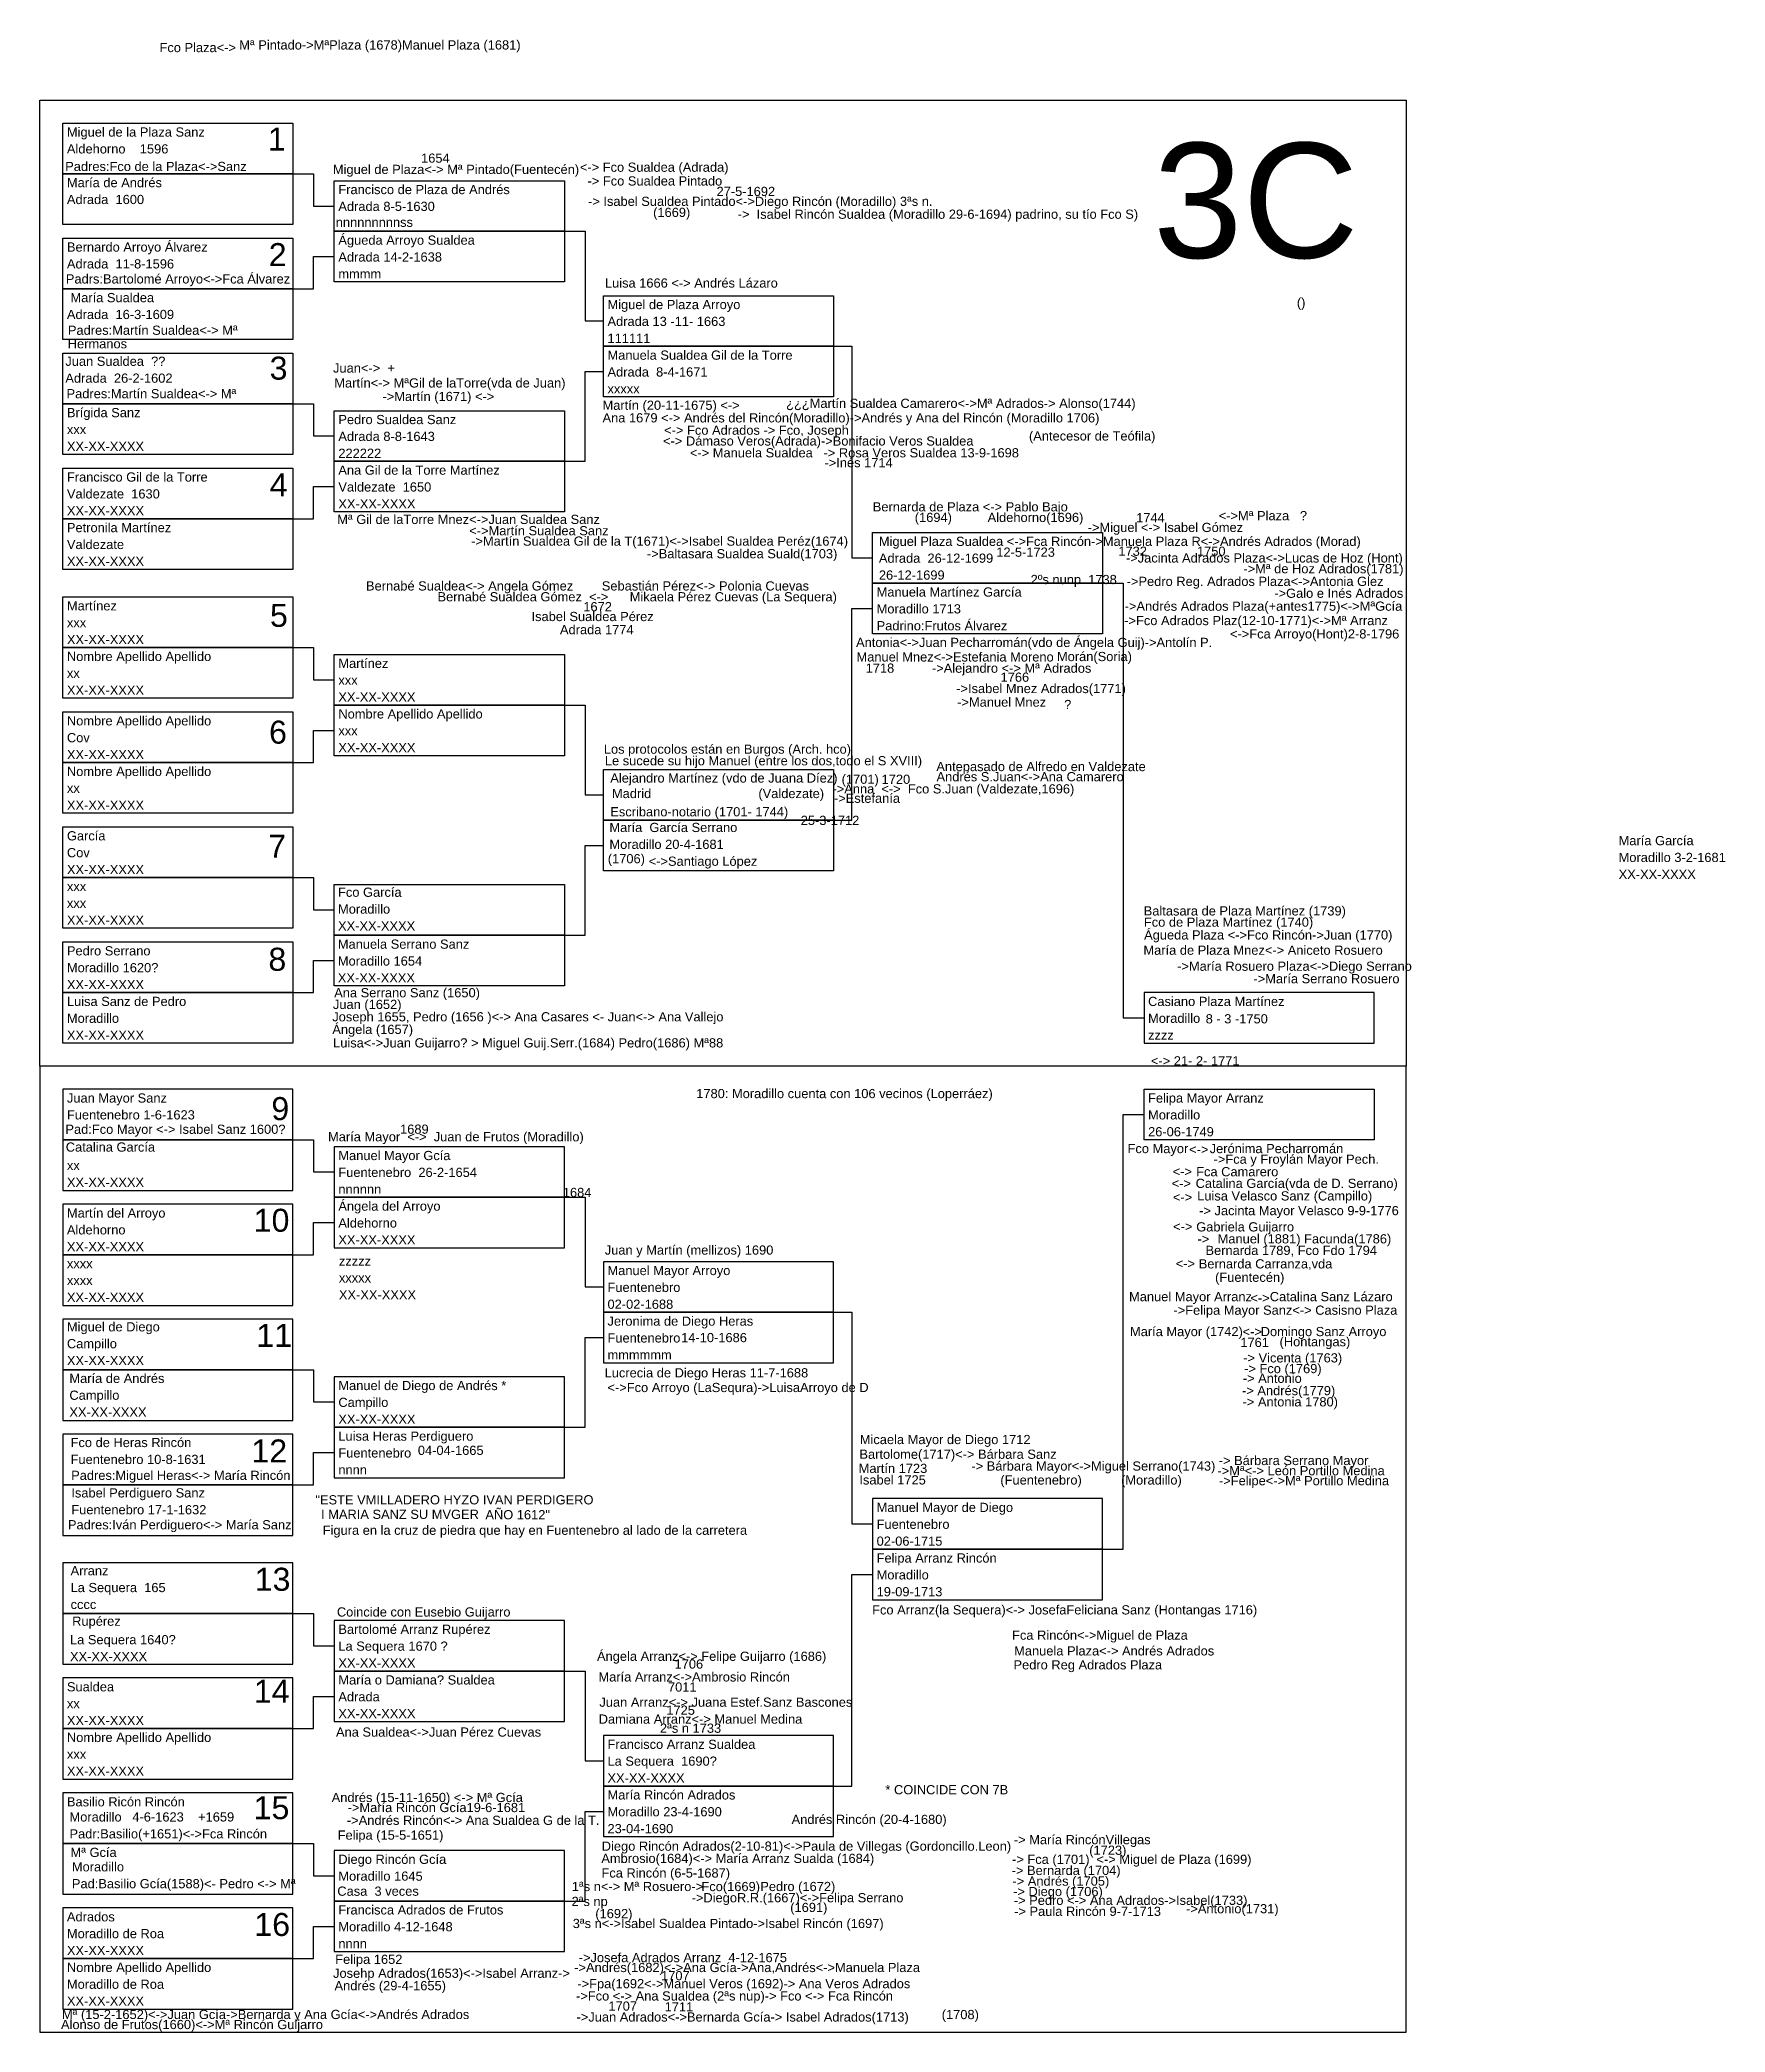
# Model space of a CAD drawing. Header units: millimetres. Extents: x -16844 to 23151, y -8543 to 4892.
# Drawn here: x -877 to -510.6, y -500 to -66.9 of the extents above; entities that cross this region are included whole.
import ezdxf
from ezdxf.enums import TextEntityAlignment as Align

# ---------------------------------------------------------------- set-up
doc = ezdxf.new("R2010")
doc.units = ezdxf.units.MM
doc.layers.add('Arroyo', color=30, linetype='Continuous')
doc.styles.add('Arial', font='arial.ttf', dxfattribs={"height": 0.01})

msp = doc.modelspace()

# ---------------------------------------------------------------- texts
at = {"style": 'Arial'}
for s, p in [('1', (-823.51, -90.94)), ('2', (-823.32, -116.07)), ('3', (-823.12, -140.75)), ('4', (-823.11, -166.14)), ('5', (-823.05, -194.49)), ('6', (-823.25, -219.88)), ('7', (-823.43, -244.7)), ('8', (-823.39, -269.26)), ('9', (-822.75, -301.72)), ('10', (-822.7, -326)), ('11', (-822.12, -351.02)), ('12', (-823.2, -376.15)), ('13', (-822.48, -404.04)), ('14', (-822.67, -428.39)), ('15', (-822.72, -453.7)), ('16', (-822.57, -479.09))]:
    msp.add_text(s, height=5, dxfattribs=at).set_placement(p, align=Align.RIGHT)
at = {"layer": 'Arroyo', "style": 'Arial'}
msp.add_text('3C', height=25, dxfattribs=at).set_placement((-590.33, -114.28), align=Align.RIGHT)

# ---------------------------------------------------------------- blocks, each defined once
blk = doc.blocks.new('Hoja superior')
for points in [[(0, 210), (297, 210), (297, 0), (0, 0)], [(5, 205), (55, 205), (55, 194), (5, 194)], [(5, 194), (55, 194), (55, 183), (5, 183)], [(64, 192.5), (114, 192.5), (114, 181.5), (64, 181.5)], [(5, 180), (55, 180), (55, 169), (5, 169)], [(64, 181.5), (114, 181.5), (114, 170.5), (64, 170.5)], [(5, 169), (55, 169), (55, 158), (5, 158)], [(122.5, 167.5), (172.5, 167.5), (172.5, 156.5), (122.5, 156.5)], [(122.5, 156.5), (172.5, 156.5), (172.5, 145.5), (122.5, 145.5)], [(5, 155), (55, 155), (55, 144), (5, 144)], [(5, 144), (55, 144), (55, 133), (5, 133)], [(64, 142.5), (114, 142.5), (114, 131.5), (64, 131.5)], [(5, 130), (55, 130), (55, 119), (5, 119)], [(64, 131.5), (114, 131.5), (114, 120.5), (64, 120.5)], [(5, 119), (55, 119), (55, 108), (5, 108)], [(181, 116), (231, 116), (231, 105), (181, 105)], [(181, 105), (231, 105), (231, 94), (181, 94)], [(5, 102), (55, 102), (55, 91), (5, 91)], [(5, 91), (55, 91), (55, 80), (5, 80)], [(64, 89.5), (114, 89.5), (114, 78.5), (64, 78.5)], [(64, 78.5), (114, 78.5), (114, 67.5), (64, 67.5)], [(5, 77), (55, 77), (55, 66), (5, 66)], [(5, 66), (55, 66), (55, 55), (5, 55)], [(122.5, 64.5), (172.5, 64.5), (172.5, 53.5), (122.5, 53.5)], [(5, 52), (55, 52), (55, 41), (5, 41)], [(122.5, 53.5), (172.5, 53.5), (172.5, 42.5), (122.5, 42.5)], [(5, 41), (55, 41), (55, 30), (5, 30)], [(64, 39.5), (114, 39.5), (114, 28.5), (64, 28.5)], [(5, 27), (55, 27), (55, 16), (5, 16)], [(64, 28.5), (114, 28.5), (114, 17.5), (64, 17.5)], [(5, 16), (55, 16), (55, 5), (5, 5)], [(240, 5), (290, 5), (290, 16), (240, 16)]]:
    blk.add_lwpolyline(points, close=True)
for points in [[(55, 194), (59.5, 194), (59.5, 187), (64, 187)], [(114, 181.5), (118.5, 181.5), (118.5, 162), (122.5, 162)], [(55, 169), (59.5, 169), (59.5, 176), (64, 176)], [(172.5, 156.5), (176.5, 156.5), (176.5, 110.5), (181, 110.5)], [(114, 131.5), (118.5, 131.5), (118.5, 151), (122.5, 151)], [(55, 144), (59.5, 144), (59.5, 137), (64, 137)], [(55, 119), (59.5, 119), (59.5, 126), (64, 126)], [(231, 105), (235.5, 105), (235.5, 10.5), (240, 10.5)], [(172.5, 53.5), (176.5, 53.5), (176.5, 99.5), (181, 99.5)], [(55, 91), (59.5, 91), (59.5, 84), (64, 84)], [(114, 78.5), (118.5, 78.5), (118.5, 59), (122.5, 59)], [(55, 66), (59.5, 66), (59.5, 73), (64, 73)], [(114, 28.5), (118.5, 28.5), (118.5, 48), (122.5, 48)], [(55, 41), (59.5, 41), (59.5, 34), (64, 34)], [(55, 16), (59.5, 16), (59.5, 23), (64, 23)]]:
    blk.add_lwpolyline(points)
blk = doc.blocks.new('Hoja inferior')
for points in [[(0, -210), (297, -210), (297, 0), (0, 0)], [(5, -16), (55, -16), (55, -5), (5, -5)], [(240, -5), (290, -5), (290, -16), (240, -16)], [(5, -27), (55, -27), (55, -16), (5, -16)], [(64, -28.5), (114, -28.5), (114, -17.5), (64, -17.5)], [(5, -41), (55, -41), (55, -30), (5, -30)], [(64, -39.5), (114, -39.5), (114, -28.5), (64, -28.5)], [(5, -52), (55, -52), (55, -41), (5, -41)], [(122.5, -53.5), (172.5, -53.5), (172.5, -42.5), (122.5, -42.5)], [(5, -66), (55, -66), (55, -55), (5, -55)], [(122.5, -64.5), (172.5, -64.5), (172.5, -53.5), (122.5, -53.5)], [(5, -77), (55, -77), (55, -66), (5, -66)], [(64, -78.5), (114, -78.5), (114, -67.5), (64, -67.5)], [(5, -91), (55, -91), (55, -80), (5, -80)], [(64, -89.5), (114, -89.5), (114, -78.5), (64, -78.5)], [(5, -102), (55, -102), (55, -91), (5, -91)], [(181, -105), (231, -105), (231, -94), (181, -94)], [(5, -119), (55, -119), (55, -108), (5, -108)], [(181, -116), (231, -116), (231, -105), (181, -105)], [(5, -130), (55, -130), (55, -119), (5, -119)], [(64, -131.5), (114, -131.5), (114, -120.5), (64, -120.5)], [(5, -144), (55, -144), (55, -133), (5, -133)], [(64, -142.5), (114, -142.5), (114, -131.5), (64, -131.5)], [(5, -155), (55, -155), (55, -144), (5, -144)], [(122.5, -156.5), (172.5, -156.5), (172.5, -145.5), (122.5, -145.5)], [(5, -169), (55, -169), (55, -158), (5, -158)], [(122.5, -167.5), (172.5, -167.5), (172.5, -156.5), (122.5, -156.5)], [(5, -180), (55, -180), (55, -169), (5, -169)], [(64, -181.5), (114, -181.5), (114, -170.5), (64, -170.5)], [(64, -192.5), (114, -192.5), (114, -181.5), (64, -181.5)], [(5, -194), (55, -194), (55, -183), (5, -183)], [(5, -205), (55, -205), (55, -194), (5, -194)]]:
    blk.add_lwpolyline(points, close=True)
for points in [[(231, -105), (235.5, -105), (235.5, -10.5), (240, -10.5)], [(55, -16), (59.5, -16), (59.5, -23), (64, -23)], [(114, -28.5), (118.5, -28.5), (118.5, -48), (122.5, -48)], [(55, -41), (59.5, -41), (59.5, -34), (64, -34)], [(172.5, -53.5), (176.5, -53.5), (176.5, -99.5), (181, -99.5)], [(114, -78.5), (118.5, -78.5), (118.5, -59), (122.5, -59)], [(55, -66), (59.5, -66), (59.5, -73), (64, -73)], [(55, -91), (59.5, -91), (59.5, -84), (64, -84)], [(172.5, -156.5), (176.5, -156.5), (176.5, -110.5), (181, -110.5)], [(55, -119), (59.5, -119), (59.5, -126), (64, -126)], [(114, -131.5), (118.5, -131.5), (118.5, -151), (122.5, -151)], [(55, -144), (59.5, -144), (59.5, -137), (64, -137)], [(114, -181.5), (118.5, -181.5), (118.5, -162), (122.5, -162)], [(55, -169), (59.5, -169), (59.5, -176), (64, -176)], [(55, -194), (59.5, -194), (59.5, -187), (64, -187)]]:
    blk.add_lwpolyline(points)
blk = doc.blocks.new('Casilla')
at = {"style": 'Arial'}
for tag, p in [('NOMBRE', (0.88, 8.08)), ('LUGAR_NACIMIENTO', (0.88, 4.42)), ('FECHA', (0.88, 0.75))]:
    blk.add_attdef(tag, p, '', height=2, dxfattribs=at)
blk = doc.blocks.new('Hermanos')
at = {"style": 'Arial'}
blk.add_attdef('NOMBRE', (0, 0), '', height=2, dxfattribs=at)

# ---------------------------------------------------------------- block references
for name, p, values in [('Hermanos', (-850.94, -69.55), {'NOMBRE': 'Fco Plaza<->'}), ('Hermanos', (-833.61, -68.98), {'NOMBRE': 'Mª Pintado->MªPlaza (1678)Manuel Plaza (1681)'}), ('Hermanos', (-871.44, -95.4), {'NOMBRE': 'Padres:Fco de la Plaza<->Sanz '}), ('Hermanos', (-813.26, -96.04), {'NOMBRE': 'Miguel de Plaza<-> Mª Pintado(Fuentecén)'}), ('Hermanos', (-794.09, -93.59), {'NOMBRE': '1654'}), ('Hermanos', (-759.57, -95.56), {'NOMBRE': '<-> Fco Sualdea (Adrada)'}), ('Hermanos', (-757.91, -98.55), {'NOMBRE': '-> Fco Sualdea Pintado'}), ('Hermanos', (-729.87, -100.83), {'NOMBRE': '27-5-1692'}), ('Hermanos', (-758.58, -102.98), {'NOMBRE': ' -> Isabel Sualdea Pintado<->Diego Rincón (Moradillo) 3ªs n.'}), ('Hermanos', (-743.65, -105.38), {'NOMBRE': '(1669)'}), ('Hermanos', (-812.63, -107.53), {'NOMBRE': 'nnnnnnnnnss'}), ('Casilla', (-812.95, -119.5), {'NOMBRE': 'Águeda Arroyo Sualdea', 'LUGAR_NACIMIENTO': 'Adrada 14-2-1638', 'FECHA': 'mmmm'}), ('Hermanos', (-871.3, -119.85), {'NOMBRE': 'Padrs:Bartolomé Arroyo<->Fca Álvarez '}), ('Hermanos', (-754.13, -120.74), {'NOMBRE': 'Luisa 1666 <-> Andrés Lázaro'}), ('Casilla', (-754.45, -133.5), {'NOMBRE': 'Miguel de Plaza Arroyo', 'LUGAR_NACIMIENTO': 'Adrada 13 -11- 1663', 'FECHA': '111111'}), ('Hermanos', (-622.36, -124.99), {'NOMBRE': '                        ()'}), ('Hermanos', (-813.23, -139.22), {'NOMBRE': 'Juan<->  +'}), ('Casilla', (-754.45, -144.5), {'NOMBRE': 'Manuela Sualdea Gil de la Torre', 'LUGAR_NACIMIENTO': 'Adrada  8-4-1671', 'FECHA': 'xxxxx'}), ('Hermanos', (-812.95, -142.46), {'NOMBRE': 'Martín<-> MªGil de laTorre(vda de Juan)'}), ('Casilla', (-871.95, -157), {'NOMBRE': 'Brígida Sanz', 'LUGAR_NACIMIENTO': 'xxx', 'FECHA': 'XX-XX-XXXX'}), ('Casilla', (-812.95, -158.5), {'NOMBRE': 'Pedro Sualdea Sanz', 'LUGAR_NACIMIENTO': 'Adrada 8-8-1643', 'FECHA': '222222'}), ('Hermanos', (-754.65, -150.05), {'NOMBRE': 'Ana 1679 <-> Andrés del Rincón(Moradillo)->Andrés y Ana del Rincón (Moradillo 1706)'}), ('Hermanos', (-753.67, -152.73), {'NOMBRE': '                <-> Fco Adrados -> Fco, Joseph'}), ('Hermanos', (-753.91, -155.08), {'NOMBRE': '                <-> Dámaso Veros(Adrada)->Bonifacio Veros Sualdea'}), ('Hermanos', (-747.3, -157.65), {'NOMBRE': '               <-> Manuela Sualdea   -> Rosa Veros Sualdea 13-9-1698'}), ('Casilla', (-812.95, -169.5), {'NOMBRE': 'Ana Gil de la Torre Martínez', 'LUGAR_NACIMIENTO': 'Valdezate  1650', 'FECHA': 'XX-XX-XXXX'}), ('Hermanos', (-706.41, -159.8), {'NOMBRE': '->Inés 1714'}), ('Casilla', (-871.95, -171), {'NOMBRE': 'Francisco Gil de la Torre', 'LUGAR_NACIMIENTO': 'Valdezate  1630', 'FECHA': 'XX-XX-XXXX'}), ('Casilla', (-871.95, -182), {'NOMBRE': 'Petronila Martínez', 'LUGAR_NACIMIENTO': 'Valdezate', 'FECHA': 'XX-XX-XXXX'}), ('Hermanos', (-813.09, -172.13), {'NOMBRE': ' Mª Gil de laTorre Mnez<->Juan Sualdea Sanz'}), ('Hermanos', (-783.62, -174.59), {'NOMBRE': '<->Martín Sualdea Sanz'}), ('Hermanos', (-701.53, -171.7), {'NOMBRE': '                   (1694)          Aldehorno(1696)             '}), ('Hermanos', (-649.19, -173.87), {'NOMBRE': '->Miguel <-> Isabel Gómez'}), ('Hermanos', (-638.66, -171.77), {'NOMBRE': '1744'}), ('Hermanos', (-783.2, -176.85), {'NOMBRE': '->Martín Sualdea Gil de la T(1671)<->Isabel Sualdea Peréz(1674)'}), ('Hermanos', (-745, -179.59), {'NOMBRE': '->Baltasara Sualdea Suald(1703)'}), ('Casilla', (-695.46, -184.98), {'NOMBRE': 'Miguel Plaza Sualdea <->Fca Rincón->Manuela Plaza R<->Andrés Adrados (Morad)', 'LUGAR_NACIMIENTO': 'Adrada  26-12-1699                  ', 'FECHA': '26-12-1699'}), ('Hermanos', (-669.06, -179.25), {'NOMBRE': '12-5-1723'}), ('Hermanos', (-647.96, -179.05), {'NOMBRE': '       1732              1750   '}), ('Hermanos', (-640.88, -180.51), {'NOMBRE': '->Jacinta Adrados Plaza<->Lucas de Hoz (Hont)'}), ('Hermanos', (-615.36, -182.85), {'NOMBRE': '->Mª de Hoz Adrados(1781)'}), ('Hermanos', (-697.3, -185.2), {'NOMBRE': '                                              2ºs nunp. 1738'}), ('Hermanos', (-608.63, -188.18), {'NOMBRE': '->Galo e Inés Adrados'}), ('Casilla', (-871.95, -199), {'NOMBRE': 'Martínez', 'LUGAR_NACIMIENTO': 'xxx', 'FECHA': 'XX-XX-XXXX'}), ('Hermanos', (-758.83, -191.11), {'NOMBRE': '1672'}), ('Hermanos', (-641.94, -190.99), {'NOMBRE': ' ->Andrés Adrados Plaza(+antes1775)<->MªGcía '}), ('Hermanos', (-642.03, -194.12), {'NOMBRE': ' ->Fco Adrados Plaz(12-10-1771)<->Mª Arranz'}), ('Hermanos', (-659.4, -197.02), {'NOMBRE': '                                                     <->Fca Arroyo(Hont)2-8-1796'}), ('Casilla', (-871.95, -210), {'NOMBRE': 'Nombre Apellido Apellido', 'LUGAR_NACIMIENTO': 'xx', 'FECHA': 'XX-XX-XXXX'}), ('Casilla', (-812.95, -211.5), {'NOMBRE': 'Martínez', 'LUGAR_NACIMIENTO': 'xxx', 'FECHA': 'XX-XX-XXXX'}), ('Hermanos', (-704.44, -204.46), {'NOMBRE': '         1718'}), ('Hermanos', (-656.65, -201.94), {'NOMBRE': ' Morán(Soria)'}), ('Hermanos', (-675.12, -206.43), {'NOMBRE': '         1766'}), ('Casilla', (-871.95, -224), {'NOMBRE': 'Nombre Apellido Apellido', 'LUGAR_NACIMIENTO': 'Cov', 'FECHA': 'XX-XX-XXXX'}), ('Casilla', (-812.95, -222.5), {'NOMBRE': 'Nombre Apellido Apellido', 'LUGAR_NACIMIENTO': 'xxx', 'FECHA': 'XX-XX-XXXX'}), ('Hermanos', (-754.37, -222.07), {'NOMBRE': 'Los protocolos están en Burgos (Arch. hco) '}), ('Casilla', (-871.95, -235), {'NOMBRE': 'Nombre Apellido Apellido', 'LUGAR_NACIMIENTO': 'xx', 'FECHA': 'XX-XX-XXXX'}), ('Hermanos', (-754.14, -224.6), {'NOMBRE': 'Le sucede su hijo Manuel (entre los dos,todo el S XVIII)'}), ('Hermanos', (-702.68, -228.61), {'NOMBRE': '(1701)'}), ('Hermanos', (-696.32, -228.62), {'NOMBRE': '   1720'}), ('Hermanos', (-711.57, -237.56), {'NOMBRE': '25-3-1712'}), ('Casilla', (-871.95, -249), {'NOMBRE': 'García', 'LUGAR_NACIMIENTO': 'Cov', 'FECHA': 'XX-XX-XXXX'}), ('Casilla', (-534.67, -250.04), {'NOMBRE': 'María García', 'LUGAR_NACIMIENTO': 'Moradillo 3-2-1681', 'FECHA': 'XX-XX-XXXX'}), ('Hermanos', (-754.28, -245.89), {'NOMBRE': ' (1706)   '}), ('Casilla', (-871.95, -260), {'NOMBRE': 'xxx', 'LUGAR_NACIMIENTO': 'xxx', 'FECHA': 'XX-XX-XXXX'}), ('Casilla', (-813.02, -261.26), {'NOMBRE': 'Fco García ', 'LUGAR_NACIMIENTO': 'Moradillo ', 'FECHA': 'XX-XX-XXXX'}), ('Casilla', (-871.95, -274), {'NOMBRE': 'Pedro Serrano', 'LUGAR_NACIMIENTO': 'Moradillo 1620?', 'FECHA': 'XX-XX-XXXX'}), ('Casilla', (-813.06, -272.55), {'NOMBRE': 'Manuela Serrano Sanz', 'LUGAR_NACIMIENTO': 'Moradillo 1654', 'FECHA': 'XX-XX-XXXX'}), ('Casilla', (-871.95, -285), {'NOMBRE': 'Luisa Sanz de Pedro', 'LUGAR_NACIMIENTO': 'Moradillo', 'FECHA': 'XX-XX-XXXX'}), ('Hermanos', (-635.45, -289.84), {'NOMBRE': '<-> 21- 2- 1771'}), ('Casilla', (-636.95, -306), {'NOMBRE': 'Felipa Mayor Arranz', 'LUGAR_NACIMIENTO': 'Moradillo', 'FECHA': '26-06-1749'}), ('Hermanos', (-871.39, -304.71), {'NOMBRE': 'Pad:Fco Mayor <-> Isabel Sanz 1600?'}), ('Hermanos', (-798.66, -304.69), {'NOMBRE': '1689'}), ('Hermanos', (-640.53, -308.91), {'NOMBRE': 'Fco Mayor      Jerónima Pecharromán'}), ('Casilla', (-812.95, -318.5), {'NOMBRE': 'Manuel Mayor Gcía', 'LUGAR_NACIMIENTO': 'Fuentenebro  26-2-1654', 'FECHA': 'nnnnnn'}), ('Hermanos', (-621.83, -311.21), {'NOMBRE': '->Fca y Froylán Mayor Pech.'}), ('Hermanos', (-631.17, -316.47), {'NOMBRE': '       Catalina García(vda de D. Serrano)'}), ('Hermanos', (-631.05, -313.94), {'NOMBRE': '       Fca Camarero'}), ('Casilla', (-812.95, -329.5), {'NOMBRE': 'Ángela del Arroyo', 'LUGAR_NACIMIENTO': 'Aldehorno', 'FECHA': 'XX-XX-XXXX'}), ('Hermanos', (-763.28, -318.45), {'NOMBRE': '1684'}), ('Hermanos', (-629.27, -319.2), {'NOMBRE': '     Luisa Velasco Sanz (Campillo) '}), ('Hermanos', (-624.97, -322.4), {'NOMBRE': '-> Jacinta Mayor Velasco 9-9-1776'}), ('Casilla', (-871.95, -331), {'NOMBRE': 'Martín del Arroyo', 'LUGAR_NACIMIENTO': 'Aldehorno', 'FECHA': 'XX-XX-XXXX'}), ('Hermanos', (-630.26, -325.93), {'NOMBRE': '      Gabriela Guijarro'}), ('Hermanos', (-754.16, -330.97), {'NOMBRE': 'Juan y Martín (mellizos) 1690'}), ('Hermanos', (-625.32, -328.56), {'NOMBRE': '->'}), ('Hermanos', (-623.59, -331.04), {'NOMBRE': 'Bernarda 1789, Fco Fdo 1794'}), ('Hermanos', (-620.95, -328.53), {'NOMBRE': 'Manuel (1881) Facunda(1786) '}), ('Casilla', (-871.95, -342), {'NOMBRE': 'xxxx', 'LUGAR_NACIMIENTO': 'xxxx', 'FECHA': 'XX-XX-XXXX'}), ('Casilla', (-812.83, -341.45), {'NOMBRE': 'zzzzz', 'LUGAR_NACIMIENTO': 'xxxxx', 'FECHA': 'XX-XX-XXXX                             '}), ('Casilla', (-754.45, -343.5), {'NOMBRE': 'Manuel Mayor Arroyo', 'LUGAR_NACIMIENTO': 'Fuentenebro', 'FECHA': '02-02-1688'}), ('Hermanos', (-629.71, -333.97), {'NOMBRE': '      Bernarda Carranza,vda'}), ('Hermanos', (-652.55, -336.89), {'NOMBRE': '                                        (Fuentecén)'}), ('Hermanos', (-640.2, -341.1), {'NOMBRE': 'Manuel Mayor Arranz     Catalina Sanz Lázaro'}), ('Hermanos', (-630.56, -344.04), {'NOMBRE': '->Felipa Mayor Sanz<-> Casisno Plaza'}), ('Casilla', (-871.95, -355.74), {'NOMBRE': 'Miguel de Diego', 'LUGAR_NACIMIENTO': 'Campillo', 'FECHA': 'XX-XX-XXXX'}), ('Casilla', (-754.45, -354.5), {'NOMBRE': 'Jeronima de Diego Heras', 'LUGAR_NACIMIENTO': 'Fuentenebro', 'FECHA': 'mmmmmm'}), ('Hermanos', (-640, -348.69), {'NOMBRE': 'María Mayor (1742)     Domingo Sanz Arroyo'}), ('Hermanos', (-616.02, -351.05), {'NOMBRE': '1761'}), ('Hermanos', (-607.49, -350.9), {'NOMBRE': '(Hontangas)'}), ('Hermanos', (-615.19, -356.74), {'NOMBRE': '-> Fco (1769)'}), ('Casilla', (-871.41, -366.95), {'NOMBRE': 'María de Andrés', 'LUGAR_NACIMIENTO': 'Campillo', 'FECHA': 'XX-XX-XXXX'}), ('Casilla', (-812.95, -368.5), {'NOMBRE': 'Manuel de Diego de Andrés *', 'LUGAR_NACIMIENTO': 'Campillo', 'FECHA': 'XX-XX-XXXX'}), ('Hermanos', (-615.65, -361.53), {'NOMBRE': '-> Andrés(1779)'}), ('Hermanos', (-615.48, -358.85), {'NOMBRE': '-> Antonio '}), ('Hermanos', (-615.53, -363.97), {'NOMBRE': '-> Antonia 1780)'}), ('Casilla', (-812.95, -379.5), {'NOMBRE': 'Luisa Heras Perdiguero', 'LUGAR_NACIMIENTO': 'Fuentenebro', 'FECHA': 'nnnn'}), ('Hermanos', (-698.73, -372.16), {'NOMBRE': 'Micaela Mayor de Diego 1712'}), ('Hermanos', (-699.75, -378.44), {'NOMBRE': ' Martín 1723'}), ('Hermanos', (-698.81, -375.36), {'NOMBRE': 'Bartolome(1717)<-> Bárbara Sanz'}), ('Hermanos', (-870.15, -379.95), {'NOMBRE': 'Padres:Miguel Heras<-> María Rincón'}), ('Hermanos', (-699.6, -380.94), {'NOMBRE': ' Isabel 1725'}), ('Hermanos', (-668.18, -380.96), {'NOMBRE': '(Fuentenebro)           (Moradillo)'}), ('Hermanos', (-620.66, -381.11), {'NOMBRE': '->Felipe<->Mª Portillo Medina'}), ('Casilla', (-695.95, -395), {'NOMBRE': 'Manuel Mayor de Diego', 'LUGAR_NACIMIENTO': 'Fuentenebro', 'FECHA': '02-06-1715'}), ('Hermanos', (-870.85, -390.69), {'NOMBRE': 'Padres:Iván Perdiguero<-> María Sanz'}), ('Casilla', (-695.95, -406), {'NOMBRE': 'Felipa Arranz Rincón', 'LUGAR_NACIMIENTO': 'Moradillo', 'FECHA': '19-09-1713'}), ('Casilla', (-871.15, -408.76), {'NOMBRE': 'Arranz', 'LUGAR_NACIMIENTO': 'La Sequera  165', 'FECHA': 'cccc'}), ('Hermanos', (-696.05, -409.19), {'NOMBRE': 'Fco Arranz(la Sequera)<-> JosefaFeliciana Sanz (Hontangas 1716) '}), ('Casilla', (-812.95, -421.5), {'NOMBRE': 'Bartolomé Arranz Rupérez', 'LUGAR_NACIMIENTO': 'La Sequera 1670 ?', 'FECHA': 'XX-XX-XXXX'}), ('Hermanos', (-665.63, -414.69), {'NOMBRE': 'Fca Rincón<->Miguel de Plaza '}), ('Hermanos', (-755.85, -419.28), {'NOMBRE': 'Ángela Arranz<-> Felipe Guijarro (1686)'}), ('Hermanos', (-745.98, -420.96), {'NOMBRE': '         1706'}), ('Hermanos', (-671.53, -421.14), {'NOMBRE': '        Pedro Reg Adrados Plaza'}), ('Hermanos', (-665.18, -418.11), {'NOMBRE': 'Manuela Plaza<-> Andrés Adrados'}), ('Casilla', (-871.95, -434), {'NOMBRE': 'Sualdea', 'LUGAR_NACIMIENTO': 'xx', 'FECHA': 'XX-XX-XXXX'}), ('Casilla', (-812.95, -432.5), {'NOMBRE': 'María o Damiana? Sualdea', 'LUGAR_NACIMIENTO': 'Adrada', 'FECHA': 'XX-XX-XXXX'}), ('Hermanos', (-755.53, -423.77), {'NOMBRE': 'María Arranz<->Ambrosio Rincón'}), ('Hermanos', (-743.53, -425.97), {'NOMBRE': '    7011'}), ('Hermanos', (-755.33, -429.26), {'NOMBRE': 'Juan Arranz<-> Juana Estef.Sanz Bascones'}), ('Hermanos', (-742.17, -434.92), {'NOMBRE': '2ªs n 1733 '}), ('Hermanos', (-747.77, -431), {'NOMBRE': '         1725'}), ('Casilla', (-871.95, -445), {'NOMBRE': 'Nombre Apellido Apellido', 'LUGAR_NACIMIENTO': 'xxx', 'FECHA': 'XX-XX-XXXX'}), ('Casilla', (-754.45, -446.5), {'NOMBRE': 'Francisco Arranz Sualdea', 'LUGAR_NACIMIENTO': 'La Sequera  1690?', 'FECHA': 'XX-XX-XXXX'}), ('Hermanos', (-813.52, -449.98), {'NOMBRE': 'Andrés (15-11-1650) <-> Mª Gcía'}), ('Hermanos', (-810.05, -452.16), {'NOMBRE': '->María Rincón Gcía19-6-1681'}), ('Casilla', (-754.45, -457.5), {'NOMBRE': 'María Rincón Adrados', 'LUGAR_NACIMIENTO': 'Moradillo 23-4-1690', 'FECHA': '23-04-1690'}), ('Hermanos', (-812.22, -458.16), {'NOMBRE': 'Felipa (15-5-1651)'}), ('Hermanos', (-754.82, -460.56), {'NOMBRE': 'Diego Rincón Adrados(2-10-81)<->Paula de Villegas (Gordoncillo.Leon)'}), ('Hermanos', (-665.25, -459.15), {'NOMBRE': '-> María RincónVillegas '}), ('Hermanos', (-754.91, -463.22), {'NOMBRE': 'Ambrosio(1684)<-> María Arranz Sualda (1684)'}), ('Hermanos', (-665.64, -463.42), {'NOMBRE': '-> Fca (1701)'}), ('Hermanos', (-648.86, -461.45), {'NOMBRE': '(1723)'}), ('Hermanos', (-754.88, -466.39), {'NOMBRE': 'Fca Rincón (6-5-1687)'}), ('Hermanos', (-665.72, -465.84), {'NOMBRE': '-> Bernarda (1704)'}), ('Hermanos', (-665.55, -468.16), {'NOMBRE': '-> Andrés (1705)'}), ('Hermanos', (-812.29, -470.35), {'NOMBRE': 'Casa  3 veces'}), ('Hermanos', (-713.85, -473.88), {'NOMBRE': '(1691)'}), ('Hermanos', (-665.4, -470.42), {'NOMBRE': '-> Diego (1706)'}), ('Hermanos', (-665.25, -472.34), {'NOMBRE': '-> Pedro <-> Ana Adrados->Isabel(1733)'}), ('Casilla', (-871.95, -484), {'NOMBRE': 'Adrados', 'LUGAR_NACIMIENTO': 'Moradillo de Roa', 'FECHA': 'XX-XX-XXXX'}), ('Casilla', (-812.95, -482.5), {'NOMBRE': 'Francisca Adrados de Frutos', 'LUGAR_NACIMIENTO': 'Moradillo 4-12-1648', 'FECHA': 'nnnn'}), ('Hermanos', (-756.22, -475.22), {'NOMBRE': '(1692)'}), ('Hermanos', (-665.18, -474.73), {'NOMBRE': '-> Paula Rincón 9-7-1713'}), ('Casilla', (-871.95, -495), {'NOMBRE': 'Nombre Apellido Apellido', 'LUGAR_NACIMIENTO': 'Moradillo de Roa', 'FECHA': 'XX-XX-XXXX'}), ('Hermanos', (-812.75, -485.16), {'NOMBRE': 'Felipa 1652'}), ('Hermanos', (-759.83, -484.79), {'NOMBRE': '->Josefa Adrados Arranz  4-12-1675'}), ('Hermanos', (-813.22, -488.19), {'NOMBRE': 'Josehp Adrados(1653)<->Isabel Arranz->'}), ('Hermanos', (-812.9, -490.89), {'NOMBRE': 'Andrés (29-4-1655)'}), ('Hermanos', (-741.92, -488.72), {'NOMBRE': '1707'}), ('Hermanos', (-753.37, -495.33), {'NOMBRE': '1707'}), ('Hermanos', (-741.15, -495.5), {'NOMBRE': '1711'}), ('Hermanos', (-872.35, -499.34), {'NOMBRE': 'Alonso de Frutos(1660)<->Mª Rincón Guijarro'}), ('Hermanos', (-872.93, -497.15), {'NOMBRE': ' Mª (15-2-1652)<->Juan Gcía->Bernarda y Ana Gcía<->Andrés Adrados '}), ('Hermanos', (-760.3, -497.7), {'NOMBRE': '->Juan Adrados<->Bernarda Gcía-> Isabel Adrados(1713)'}), ('Hermanos', (-680.92, -497.17), {'NOMBRE': '(1708)'})]:
    msp.add_blockref(name, p).add_auto_attribs(values)
ref = msp.add_blockref('Casilla', (-871.95, -96))
ref.add_attrib('NOMBRE', 'Miguel de la Plaza Sanz', (-871.07, -87.92), dxfattribs={"height": 2, "style": 'Arial'})
ref.add_attrib('LUGAR_NACIMIENTO', 'Aldehorno    1596', (-871.07, -91.58), dxfattribs={"height": 2, "style": 'Arial'})
ref = msp.add_blockref('Casilla', (-871.95, -107))
ref.add_attrib('NOMBRE', 'María de Andrés ', (-871.07, -98.92), dxfattribs={"height": 2, "style": 'Arial'})
ref.add_attrib('LUGAR_NACIMIENTO', 'Adrada  1600', (-871.07, -102.58), dxfattribs={"height": 2, "style": 'Arial'})
ref = msp.add_blockref('Casilla', (-812.95, -108.5))
ref.add_attrib('NOMBRE', 'Francisco de Plaza de Andrés', (-812.07, -100.42), dxfattribs={"height": 2, "style": 'Arial'})
ref.add_attrib('LUGAR_NACIMIENTO', 'Adrada 8-5-1630', (-812.07, -104.08), dxfattribs={"height": 2, "style": 'Arial'})
ref = msp.add_blockref('Casilla', (-726.15, -106.53))
ref.add_attrib('FECHA', '->  Isabel Rincón Sualdea (Moradillo 29-6-1694) padrino, su tío Fco S)', (-725.27, -105.78), dxfattribs={"height": 2, "style": 'Arial'})
ref = msp.add_blockref('Casilla', (-871.95, -121))
ref.add_attrib('NOMBRE', 'Bernardo Arroyo Álvarez', (-871.07, -112.92), dxfattribs={"height": 2, "style": 'Arial'})
ref.add_attrib('LUGAR_NACIMIENTO', 'Adrada  11-8-1596', (-871.07, -116.58), dxfattribs={"height": 2, "style": 'Arial'})
ref = msp.add_blockref('Casilla', (-871.95, -132))
ref.add_attrib('NOMBRE', ' María Sualdea ', (-871.07, -123.92), dxfattribs={"color": 31, "height": 2, "style": 'Arial'})
ref.add_attrib('LUGAR_NACIMIENTO', 'Adrada  16-3-1609', (-871.07, -127.58), dxfattribs={"height": 2, "style": 'Arial'})
ref = msp.add_blockref('Hermanos', (-872.41, -131))
ref.add_attrib('NOMBRE', '  Padres:Martín Sualdea<-> Mª ', (-872.41, -131), dxfattribs={"color": 0, "height": 2, "style": 'Arial'})
ref = msp.add_blockref('Hermanos', (-872.44, -133.95))
ref.add_attrib('NOMBRE', '  Hermanos', (-872.44, -133.95), dxfattribs={"color": 31, "height": 2, "style": 'Arial'})
ref = msp.add_blockref('Casilla', (-872.29, -145.83))
ref.add_attrib('NOMBRE', 'Juan Sualdea  ??', (-871.41, -137.75), dxfattribs={"color": 31, "height": 2, "style": 'Arial'})
ref.add_attrib('LUGAR_NACIMIENTO', 'Adrada  26-2-1602', (-871.41, -141.42), dxfattribs={"height": 2, "style": 'Arial'})
ref = msp.add_blockref('Hermanos', (-872.7, -144.8))
ref.add_attrib('NOMBRE', '  Padres:Martín Sualdea<-> Mª ', (-872.7, -144.8), dxfattribs={"color": 0, "height": 2, "style": 'Arial'})
ref = msp.add_blockref('Hermanos', (-802.48, -145.4))
ref.add_attrib('NOMBRE', '->Martín (1671) <-> ', (-802.48, -145.4), dxfattribs={"color": 2, "height": 2, "style": 'Arial'})
ref = msp.add_blockref('Hermanos', (-754.65, -147.31))
ref.add_attrib('NOMBRE', 'Martín (20-11-1675) <-> ', (-754.65, -147.31), dxfattribs={"color": 2, "height": 2, "style": 'Arial'})
ref = msp.add_blockref('Hermanos', (-714.74, -146.9))
ref.add_attrib('NOMBRE', '¿¿¿Martín Sualdea Camarero<->Mª Adrados-> Alonso(1744)', (-714.74, -146.9), dxfattribs={"color": 1, "height": 2, "style": 'Arial'})
ref = msp.add_blockref('Hermanos', (-661.96, -153.99))
ref.add_attrib('NOMBRE', '(Antecesor de Teófila)', (-661.96, -153.99), dxfattribs={"color": 6, "height": 2, "style": 'Arial'})
ref = msp.add_blockref('Hermanos', (-695.91, -169.39))
ref.add_attrib('NOMBRE', 'Bernarda de Plaza <-> Pablo Bajo ', (-695.91, -169.39), dxfattribs={"color": 6, "height": 2, "style": 'Arial'})
ref = msp.add_blockref('Casilla', (-651.09, -179.41))
ref.add_attrib('NOMBRE', '                                      <->Mª Plaza   ?', (-650.21, -171.32), dxfattribs={"color": 1, "height": 2, "style": 'Arial'})
ref = msp.add_blockref('Hermanos', (-806.06, -186.59))
ref.add_attrib('NOMBRE', 'Bernabé Sualdea<-> Angela Gómez        Sebastián Pérez<-> Polonia Cuevas', (-806.06, -186.59), dxfattribs={"color": 2, "height": 2, "style": 'Arial'})
ref = msp.add_blockref('Casilla', (-695.95, -196))
ref.add_attrib('NOMBRE', 'Manuela Martínez García', (-695.07, -187.92), dxfattribs={"color": 31, "height": 2, "style": 'Arial'})
ref.add_attrib('LUGAR_NACIMIENTO', 'Moradillo 1713', (-695.07, -191.58), dxfattribs={"height": 2, "style": 'Arial'})
ref.add_attrib('FECHA', 'Padrino:Frutos Álvarez', (-695.07, -195.25), dxfattribs={"height": 2, "style": 'Arial'})
ref = msp.add_blockref('Hermanos', (-641.5, -185.6))
ref.add_attrib('NOMBRE', ' ->Pedro Reg. Adrados Plaza<->Antonia Glez ', (-641.5, -185.6), dxfattribs={"color": 131, "height": 2, "style": 'Arial'})
ref = msp.add_blockref('Hermanos', (-790.51, -188.95))
ref.add_attrib('NOMBRE', 'Bernabé Sualdea Gómez  <->      Mikaela Pérez Cuevas (La Sequera)     ', (-790.51, -188.95), dxfattribs={"color": 2, "height": 2, "style": 'Arial'})
ref = msp.add_blockref('Hermanos', (-770.08, -193.24))
ref.add_attrib('NOMBRE', 'Isabel Sualdea Pérez ', (-770.08, -193.24), dxfattribs={"color": 2, "height": 2, "style": 'Arial'})
ref = msp.add_blockref('Hermanos', (-763.9, -196.1))
ref.add_attrib('NOMBRE', 'Adrada 1774', (-763.9, -196.1), dxfattribs={"color": 2, "height": 2, "style": 'Arial'})
ref = msp.add_blockref('Hermanos', (-699.54, -198.87))
ref.add_attrib('NOMBRE', 'Antonia<->Juan Pecharromán(vdo de Ángela Guij)->Antolín P.', (-699.54, -198.87), dxfattribs={"color": 31, "height": 2, "style": 'Arial'})
ref = msp.add_blockref('Hermanos', (-700.22, -202.03))
ref.add_attrib('NOMBRE', ' Manuel Mnez<->Estefania Moreno', (-700.22, -202.03), dxfattribs={"color": 31, "height": 2, "style": 'Arial'})
ref = msp.add_blockref('Hermanos', (-683.05, -204.47))
ref.add_attrib('NOMBRE', '->Alejandro <-> Mª Adrados', (-683.05, -204.47), dxfattribs={"color": 31, "height": 2, "style": 'Arial'})
ref = msp.add_blockref('Hermanos', (-678.55, -208.89))
ref.add_attrib('NOMBRE', ' ->Isabel Mnez Adrados(1771)', (-678.55, -208.89), dxfattribs={"color": 31, "height": 2, "style": 'Arial'})
ref = msp.add_blockref('Hermanos', (-677.56, -211.85))
ref.add_attrib('NOMBRE', '->Manuel Mnez', (-677.56, -211.85), dxfattribs={"color": 31, "height": 2, "style": 'Arial'})
ref = msp.add_blockref('Casilla', (-685.46, -220.45))
ref.add_attrib('NOMBRE', '                                       ?', (-684.58, -212.37), dxfattribs={"color": 1, "height": 2, "style": 'Arial'})
ref = msp.add_blockref('Hermanos', (-682.09, -225.86))
ref.add_attrib('NOMBRE', 'Antepasado de Alfredo en Valdezate', (-682.09, -225.86), dxfattribs={"color": 1, "height": 2, "style": 'Arial'})
ref = msp.add_blockref('Casilla', (-753.83, -236.44))
ref.add_attrib('NOMBRE', 'Alejandro Martínez (vdo de Juana Díez)', (-752.96, -228.35), dxfattribs={"color": 31, "height": 2, "style": 'Arial'})
ref.add_attrib('FECHA', 'Escribano-notario (1701- 1744)', (-752.96, -235.69), dxfattribs={"height": 2, "style": 'Arial'})
ref = msp.add_blockref('Casilla', (-705.55, -238.79))
ref.add_attrib('NOMBRE', '->Anna  <->  Fco S.Juan (Valdezate,1696)', (-704.67, -230.71), dxfattribs={"color": 31, "height": 2, "style": 'Arial'})
ref = msp.add_blockref('Hermanos', (-682.83, -228.07))
ref.add_attrib('NOMBRE', ' Andrés S.Juan<->Ana Camarero', (-682.83, -228.07), dxfattribs={"color": 1, "height": 2, "style": 'Arial'})
ref = msp.add_blockref('Hermanos', (-752.6, -231.72))
ref.add_attrib('NOMBRE', 'Madrid                              (Valdezate)', (-752.6, -231.72), dxfattribs={"color": 31, "height": 2, "style": 'Arial'})
ref = msp.add_blockref('Casilla', (-705.23, -240.83))
ref.add_attrib('NOMBRE', '->Estefanía', (-704.35, -232.75), dxfattribs={"color": 31, "height": 2, "style": 'Arial'})
ref = msp.add_blockref('Casilla', (-754.03, -247.19))
ref.add_attrib('NOMBRE', 'María  García Serrano', (-753.15, -239.1), dxfattribs={"color": 0, "height": 2, "style": 'Arial'})
ref.add_attrib('LUGAR_NACIMIENTO', 'Moradillo 20-4-1681', (-753.15, -242.77), dxfattribs={"height": 2, "style": 'Arial'})
ref.add_attrib('FECHA', '           <->Santiago López', (-753.15, -246.44), dxfattribs={"height": 2, "style": 'Arial'})
ref = msp.add_blockref('Hermanos', (-637.02, -257.24))
ref.add_attrib('NOMBRE', 'Baltasara de Plaza Martínez (1739)', (-637.02, -257.24), dxfattribs={"color": 31, "height": 2, "style": 'Arial'})
ref = msp.add_blockref('Hermanos', (-636.98, -259.68))
ref.add_attrib('NOMBRE', 'Fco de Plaza Martínez (1740)', (-636.98, -259.68), dxfattribs={"color": 31, "height": 2, "style": 'Arial'})
ref = msp.add_blockref('Hermanos', (-636.93, -262.47))
ref.add_attrib('NOMBRE', 'Águeda Plaza <->Fco Rincón->Juan (1770)', (-636.93, -262.47), dxfattribs={"color": 31, "height": 2, "style": 'Arial'})
ref = msp.add_blockref('Hermanos', (-637.08, -265.78))
ref.add_attrib('NOMBRE', 'María de Plaza Mnez<-> Aniceto Rosuero', (-637.08, -265.78), dxfattribs={"color": 31, "height": 2, "style": 'Arial'})
ref = msp.add_blockref('Hermanos', (-629.75, -269.26))
ref.add_attrib('NOMBRE', '->María Rosuero Plaza<->Diego Serrano', (-629.75, -269.26), dxfattribs={"color": 6, "height": 2, "style": 'Arial'})
ref = msp.add_blockref('Hermanos', (-613.17, -271.98))
ref.add_attrib('NOMBRE', '->María Serrano Rosuero', (-613.17, -271.98), dxfattribs={"color": 6, "height": 2, "style": 'Arial'})
ref = msp.add_blockref('Casilla', (-814.13, -278.32))
ref.add_attrib('FECHA', 'Juan (1652)', (-813.25, -277.57), dxfattribs={"height": 2, "style": 'Arial'})
ref = msp.add_blockref('Casilla', (-816.17, -275.78))
ref.add_attrib('FECHA', '   Ana Serrano Sanz (1650)', (-815.3, -275.03), dxfattribs={"height": 2, "style": 'Arial'})
ref = msp.add_blockref('Casilla', (-636.95, -285))
ref.add_attrib('NOMBRE', 'Casiano Plaza Martínez', (-636.07, -276.92), dxfattribs={"color": 31, "height": 2, "style": 'Arial'})
ref.add_attrib('LUGAR_NACIMIENTO', 'Moradillo', (-636.07, -280.58), dxfattribs={"height": 2, "style": 'Arial'})
ref.add_attrib('FECHA', 'zzzz', (-636.07, -284.25), dxfattribs={"height": 2, "style": 'Arial'})
ref = msp.add_blockref('Casilla', (-814.26, -283.75))
ref.add_attrib('FECHA', 'Ángela (1657)', (-813.38, -283), dxfattribs={"height": 2, "style": 'Arial'})
ref = msp.add_blockref('Casilla', (-814.27, -281.01))
ref.add_attrib('FECHA', 'Joseph 1655, Pedro (1656 )<-> Ana Casares <- Juan<-> Ana Vallejo', (-813.39, -280.26), dxfattribs={"height": 2, "style": 'Arial'})
ref = msp.add_blockref('Casilla', (-624.43, -281.45))
ref.add_attrib('FECHA', '8 - 3 -1750', (-623.55, -280.7), dxfattribs={"height": 2, "style": 'Arial'})
ref = msp.add_blockref('Casilla', (-814.08, -286.68))
ref.add_attrib('FECHA', 'Luisa<->Juan Guijarro? > Miguel Guij.Serr.(1684) Pedro(1686) Mª88', (-813.21, -285.93), dxfattribs={"height": 2, "style": 'Arial'})
ref = msp.add_blockref('Casilla', (-871.95, -306))
ref.add_attrib('NOMBRE', 'Juan Mayor Sanz', (-871.07, -297.92), dxfattribs={"height": 2, "style": 'Arial'})
ref.add_attrib('LUGAR_NACIMIENTO', 'Fuentenebro 1-6-1623', (-871.07, -301.58), dxfattribs={"height": 2, "style": 'Arial'})
ref = msp.add_blockref('Hermanos', (-734.28, -296.95))
ref.add_attrib('NOMBRE', '1780: Moradillo cuenta con 106 vecinos (Loperráez)', (-734.28, -296.95), dxfattribs={"color": 142, "height": 2, "style": 'Arial'})
ref = msp.add_blockref('Casilla', (-872.2, -316.67))
ref.add_attrib('NOMBRE', 'Catalina García', (-871.32, -308.58), dxfattribs={"height": 2, "style": 'Arial'})
ref = msp.add_blockref('Hermanos', (-814.31, -306.34))
ref.add_attrib('NOMBRE', 'María Mayor  <->  Juan de Frutos (Moradillo)', (-814.31, -306.34), dxfattribs={"color": 0, "height": 2, "style": 'Arial'})
ref = msp.add_blockref('Hermanos', (-627.15, -309.1))
ref.add_attrib('NOMBRE', '<-> ', (-627.15, -309.1), dxfattribs={"color": 30, "height": 2, "style": 'Arial'})
ref = msp.add_blockref('Casilla', (-871.95, -317))
ref.add_attrib('LUGAR_NACIMIENTO', 'xx', (-871.07, -312.58), dxfattribs={"height": 2, "style": 'Arial'})
ref.add_attrib('FECHA', 'XX-XX-XXXX', (-871.07, -316.25), dxfattribs={"height": 2, "style": 'Arial'})
ref = msp.add_blockref('Hermanos', (-630.95, -316.47))
ref.add_attrib('NOMBRE', '<-> ', (-630.95, -316.47), dxfattribs={"color": 30, "height": 2, "style": 'Arial'})
ref = msp.add_blockref('Hermanos', (-630.73, -313.9))
ref.add_attrib('NOMBRE', '<-> ', (-630.73, -313.9), dxfattribs={"color": 30, "height": 2, "style": 'Arial'})
ref = msp.add_blockref('Hermanos', (-630.67, -319.48))
ref.add_attrib('NOMBRE', '<-> ', (-630.67, -319.48), dxfattribs={"color": 30, "height": 2, "style": 'Arial'})
ref = msp.add_blockref('Hermanos', (-630.62, -325.86))
ref.add_attrib('NOMBRE', '<-> ', (-630.62, -325.86), dxfattribs={"color": 30, "height": 2, "style": 'Arial'})
ref = msp.add_blockref('Hermanos', (-630.06, -333.9))
ref.add_attrib('NOMBRE', '<-> ', (-630.06, -333.9), dxfattribs={"color": 30, "height": 2, "style": 'Arial'})
ref = msp.add_blockref('Hermanos', (-613.85, -341.39))
ref.add_attrib('NOMBRE', '<-> ', (-613.85, -341.39), dxfattribs={"color": 30, "height": 2, "style": 'Arial'})
ref = msp.add_blockref('Casilla', (-738.44, -350.75))
ref.add_attrib('FECHA', '14-10-1686', (-737.56, -350), dxfattribs={"height": 2, "style": 'Arial'})
ref = msp.add_blockref('Hermanos', (-615.52, -348.71))
ref.add_attrib('NOMBRE', '<-> ', (-615.52, -348.71), dxfattribs={"color": 30, "height": 2, "style": 'Arial'})
ref = msp.add_blockref('Casilla', (-628.68, -362.5))
ref.add_attrib('NOMBRE', '                -> Vicenta (1763)', (-627.81, -354.41), dxfattribs={"height": 2, "style": 'Arial'})
ref = msp.add_blockref('Casilla', (-755.07, -365.74))
ref.add_attrib('NOMBRE', 'Lucrecia de Diego Heras 11-7-1688', (-754.2, -357.66), dxfattribs={"color": 6, "height": 2, "style": 'Arial'})
ref = msp.add_blockref('Casilla', (-754.45, -368.93))
ref.add_attrib('NOMBRE', '<->Fco Arroyo (LaSequra)->LuisaArroyo de D', (-753.57, -360.85), dxfattribs={"height": 2, "style": 'Arial'})
ref = msp.add_blockref('Casilla', (-871.15, -380.9))
ref.add_attrib('NOMBRE', 'Fco de Heras Rincón', (-870.27, -372.81), dxfattribs={"height": 2, "style": 'Arial'})
ref.add_attrib('LUGAR_NACIMIENTO', 'Fuentenebro 10-8-1631', (-870.27, -376.48), dxfattribs={"height": 2, "style": 'Arial'})
ref = msp.add_blockref('Casilla', (-795.67, -375.26))
ref.add_attrib('FECHA', '04-04-1665', (-794.79, -374.51), dxfattribs={"height": 2, "style": 'Arial'})
ref = msp.add_blockref('Hermanos', (-674.48, -377.92))
ref.add_attrib('NOMBRE', '-> Bárbara Mayor<->Miguel Serrano(1743)', (-674.48, -377.92), dxfattribs={"color": 0, "height": 2, "style": 'Arial'})
ref = msp.add_blockref('Hermanos', (-620.99, -378.94))
ref.add_attrib('NOMBRE', '->Mª<-> León Portillo Medina', (-620.99, -378.94), dxfattribs={"color": 0, "height": 2, "style": 'Arial'})
ref = msp.add_blockref('Hermanos', (-620.71, -376.72))
ref.add_attrib('NOMBRE', '-> Bárbara Serrano Mayor ', (-620.71, -376.72), dxfattribs={"color": 0, "height": 2, "style": 'Arial'})
ref = msp.add_blockref('Casilla', (-870.99, -391.84))
ref.add_attrib('NOMBRE', 'Isabel Perdiguero Sanz', (-870.11, -383.76), dxfattribs={"height": 2, "style": 'Arial'})
ref.add_attrib('LUGAR_NACIMIENTO', 'Fuentenebro 17-1-1632', (-870.11, -387.42), dxfattribs={"height": 2, "style": 'Arial'})
ref = msp.add_blockref('Hermanos', (-817.06, -385.27))
ref.add_attrib('NOMBRE', '"ESTE VMILLADERO HYZO IVAN PERDIGERO ', (-817.06, -385.27), dxfattribs={"color": 2, "height": 2, "style": 'Arial'})
ref = msp.add_blockref('Hermanos', (-817.38, -388.42))
ref.add_attrib('NOMBRE', '  I MARIA SANZ SU MVGER', (-817.38, -388.42), dxfattribs={"color": 2, "height": 2, "style": 'Arial'})
ref = msp.add_blockref('Hermanos', (-815.47, -391.88))
ref.add_attrib('NOMBRE', 'Figura en la cruz de piedra que hay en Fuentenebro al lado de la carretera', (-815.47, -391.88), dxfattribs={"color": 2, "height": 2, "style": 'Arial'})
ref = msp.add_blockref('Hermanos', (-780.11, -388.51))
ref.add_attrib('NOMBRE', 'AÑO 1612"', (-780.11, -388.51), dxfattribs={"color": 2, "height": 2, "style": 'Arial'})
ref = msp.add_blockref('Casilla', (-870.8, -412.4))
ref.add_attrib('FECHA', 'Rupérez', (-869.93, -411.65), dxfattribs={"height": 2, "style": 'Arial'})
ref = msp.add_blockref('Hermanos', (-812.39, -409.65))
ref.add_attrib('NOMBRE', 'Coincide con Eusebio Guijarro', (-812.39, -409.65), dxfattribs={"color": 3, "height": 2, "style": 'Arial'})
ref = msp.add_blockref('Casilla', (-871.28, -420.1))
ref.add_attrib('LUGAR_NACIMIENTO', 'La Sequera 1640?', (-870.4, -415.68), dxfattribs={"height": 2, "style": 'Arial'})
ref.add_attrib('FECHA', 'XX-XX-XXXX', (-870.4, -419.35), dxfattribs={"height": 2, "style": 'Arial'})
ref = msp.add_blockref('Hermanos', (-755.48, -432.94))
ref.add_attrib('NOMBRE', 'Damiana Arranz<-> Manuel Medina', (-755.48, -432.94), dxfattribs={"color": 1, "height": 2, "style": 'Arial'})
ref = msp.add_blockref('Casilla', (-813.46, -443.85))
ref.add_attrib('NOMBRE', 'Ana Sualdea<->Juan Pérez Cuevas', (-812.58, -435.76), dxfattribs={"height": 2, "style": 'Arial'})
ref = msp.add_blockref('Casilla', (-871.95, -459))
ref.add_attrib('NOMBRE', 'Basilio Ricón Rincón', (-871.07, -450.92), dxfattribs={"height": 2, "style": 'Arial'})
ref = msp.add_blockref('Hermanos', (-693.17, -448.29))
ref.add_attrib('NOMBRE', '* COINCIDE CON 7B', (-693.17, -448.29), dxfattribs={"color": 30, "height": 2, "style": 'Arial'})
ref = msp.add_blockref('Casilla', (-871.39, -458.63))
ref.add_attrib('LUGAR_NACIMIENTO', 'Moradillo   4-6-1623    +1659', (-870.51, -454.21), dxfattribs={"height": 2, "style": 'Arial'})
ref.add_attrib('FECHA', 'Padr:Basilio(+1651)<->Fca Rincón ', (-870.51, -457.88), dxfattribs={"height": 2, "style": 'Arial'})
ref = msp.add_blockref('Hermanos', (-810.21, -454.94))
ref.add_attrib('NOMBRE', '->Andrés Rincón<-> Ana Sualdea G de la T.', (-810.21, -454.94), dxfattribs={"color": 1, "height": 2, "style": 'Arial'})
ref = msp.add_blockref('Hermanos', (-713.55, -454.74))
ref.add_attrib('NOMBRE', 'Andrés Rincón (20-4-1680)', (-713.55, -454.74), dxfattribs={"color": 1, "height": 2, "style": 'Arial'})
ref = msp.add_blockref('Casilla', (-871.95, -470))
ref.add_attrib('NOMBRE', ' Mª Gcía', (-871.07, -461.92), dxfattribs={"height": 2, "style": 'Arial'})
ref = msp.add_blockref('Casilla', (-870.87, -469.47))
ref.add_attrib('LUGAR_NACIMIENTO', 'Moradillo', (-869.99, -465.05), dxfattribs={"height": 2, "style": 'Arial'})
ref.add_attrib('FECHA', 'Pad:Basilio Gcía(1588)<- Pedro <-> Mª', (-869.99, -468.72), dxfattribs={"height": 2, "style": 'Arial'})
ref = msp.add_blockref('Casilla', (-812.95, -471.5))
ref.add_attrib('NOMBRE', 'Diego Rincón Gcía', (-812.07, -463.42), dxfattribs={"height": 2, "style": 'Arial'})
ref.add_attrib('LUGAR_NACIMIENTO', 'Moradillo 1645', (-812.07, -467.08), dxfattribs={"height": 2, "style": 'Arial'})
ref = msp.add_blockref('Hermanos', (-647.29, -463.42))
ref.add_attrib('NOMBRE', '<-> Miguel de Plaza (1699)', (-647.29, -463.42), dxfattribs={"color": 30, "height": 2, "style": 'Arial'})
ref = msp.add_blockref('Casilla', (-762.2, -470.08))
ref.add_attrib('FECHA', '1ªs n<-> Mª Rosuero->                Pedro (1672)', (-761.32, -469.33), dxfattribs={"color": 41, "height": 2, "style": 'Arial'})
ref = msp.add_blockref('Hermanos', (-733.15, -469.34))
ref.add_attrib('NOMBRE', 'Fco(1669)', (-733.15, -469.34), dxfattribs={"color": 41, "height": 2, "style": 'Arial'})
ref = msp.add_blockref('Hermanos', (-761.38, -472.58))
ref.add_attrib('NOMBRE', '2ªs np', (-761.38, -472.58), dxfattribs={"color": 0, "height": 2, "style": 'Arial'})
ref = msp.add_blockref('Hermanos', (-736.06, -471.77))
ref.add_attrib('NOMBRE', ' ->DiegoR.R.(1667)<->Felipa Serrano', (-736.06, -471.77), dxfattribs={"color": 41, "height": 2, "style": 'Arial'})
ref = msp.add_blockref('Hermanos', (-627.81, -474.16))
ref.add_attrib('NOMBRE', '->Antonio(1731)', (-627.81, -474.16), dxfattribs={"color": 30, "height": 2, "style": 'Arial'})
ref = msp.add_blockref('Hermanos', (-761.13, -477.37))
ref.add_attrib('NOMBRE', '3ªs n<->Isabel Sualdea Pintado->Isabel Rincón (1697)', (-761.13, -477.37), dxfattribs={"color": 41, "height": 2, "style": 'Arial'})
ref = msp.add_blockref('Hermanos', (-760.8, -486.94))
ref.add_attrib('NOMBRE', '->Andrés(1682)<->Ana Gcía->Ana,Andrés<->Manuela Plaza', (-760.8, -486.94), dxfattribs={"color": 6, "height": 2, "style": 'Arial'})
ref = msp.add_blockref('Hermanos', (-760.12, -490.46))
ref.add_attrib('NOMBRE', '->Fpa(1692<->Manuel Veros (1692)-> Ana Veros Adrados', (-760.12, -490.46), dxfattribs={"color": 3, "height": 2, "style": 'Arial'})
ref = msp.add_blockref('Hermanos', (-760.41, -493.13))
ref.add_attrib('NOMBRE', '->Fco <-> Ana Sualdea (2ªs nup)-> Fco <-> Fca Rincón', (-760.41, -493.13), dxfattribs={"color": 30, "height": 2, "style": 'Arial'})
at = {"layer": 'Arroyo'}
for name in ['Hoja superior', 'Hoja inferior']:
    msp.add_blockref(name, (-876.95, -290), dxfattribs=at)

msp.set_redraw_order([(e.dxf.handle, doc.entitydb.next_handle()) for e in msp.query("TEXT MTEXT ATTDEF DIMENSION ARC_DIMENSION")])  # texts and dimensions are drawn at this point

doc.saveas('drawing.dxf')
